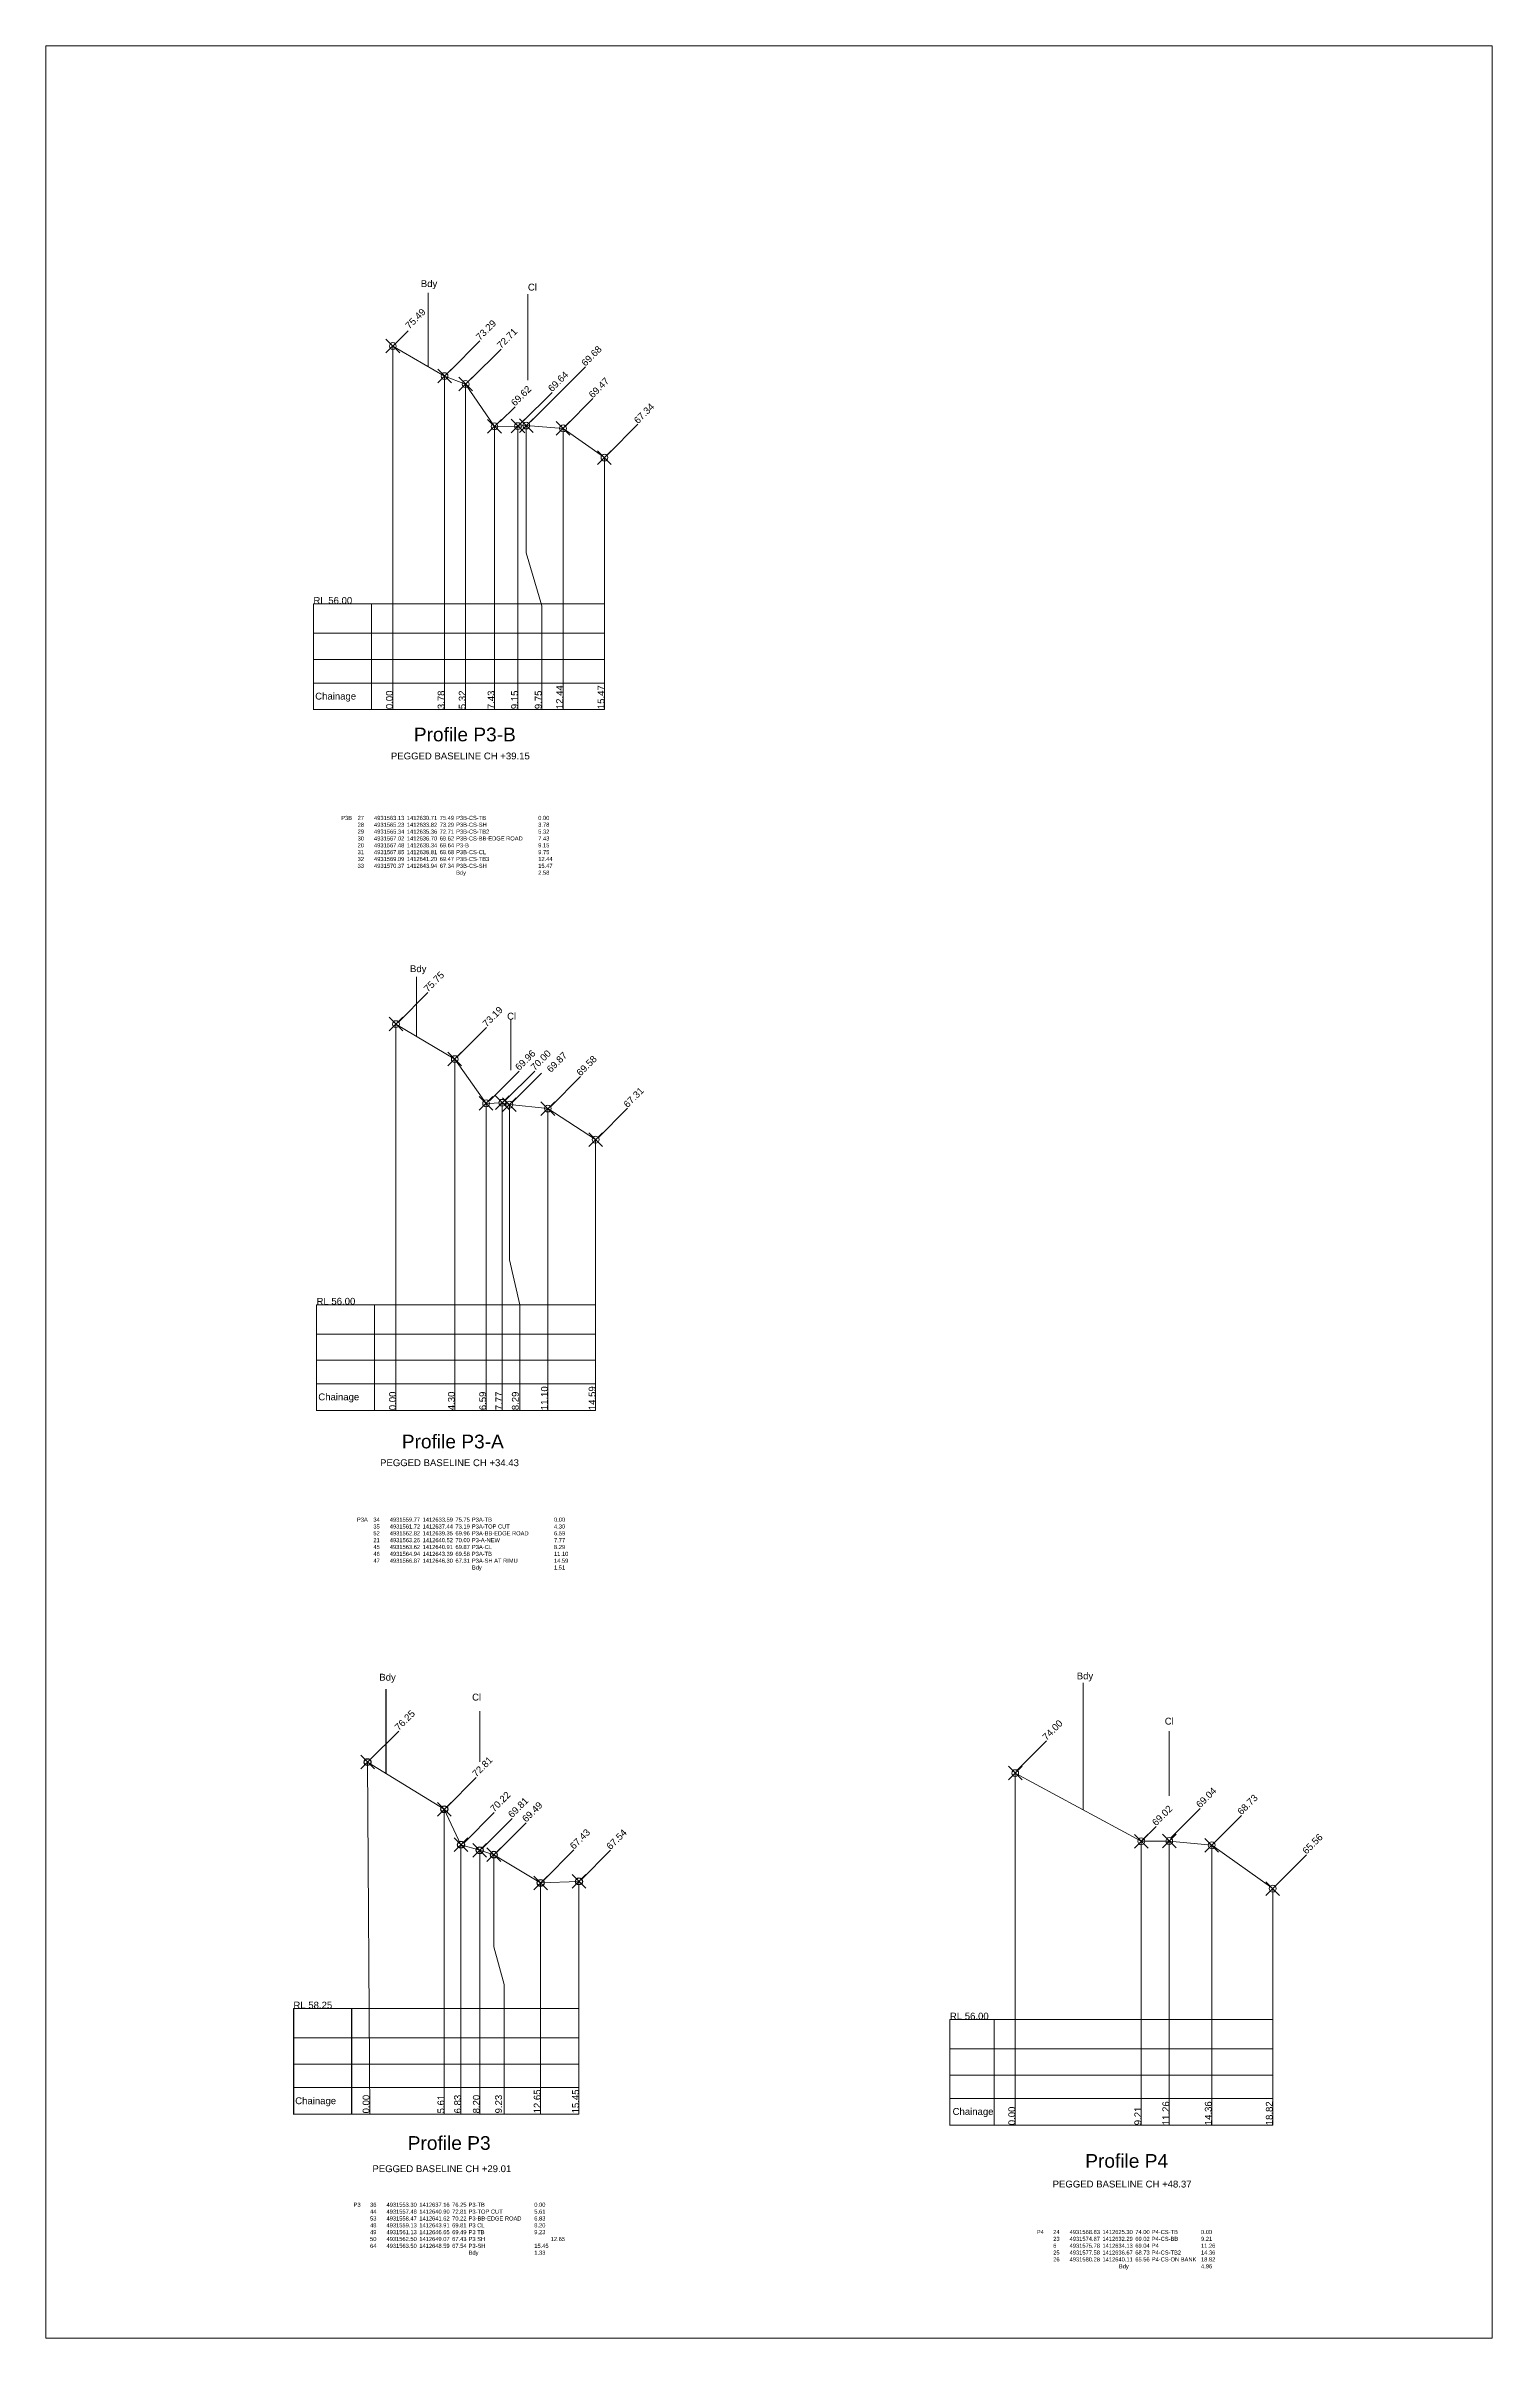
# Model space of a CAD drawing. Header units: millimetres. Extents: x -209310 to 697853, y 38321 to 580279.
# Drawn here: x -167570 to -61865, y 412833 to 580279 of the extents above; entities that cross this region are included whole.
import ezdxf

# ---------------------------------------------------------------- set-up
doc = ezdxf.new("R2010")
doc.units = ezdxf.units.MM
doc.header["$PDMODE"] = 35
doc.header["$PDSIZE"] = 500
doc.styles.get("Standard").update_dxf_attribs({"font": 'arial.ttf'})

msp = doc.modelspace()

# ---------------------------------------------------------------- texts
at = {"lineweight": 0}
for s, p in [('Bdy', (-140164.075, 562659.311)), ('Cl', (-132337.771, 562403.846)), ('RL 56.00', (-148012.781, 539512.31)), ('Chainage', (-147883.308, 532527.53)), ('Bdy', (-140954.279, 512616.647)), ('Cl', (-133858.362, 509148.096)), ('RL 56.00', (-147784.844, 488324.873)), ('Chainage', (-147655.371, 481340.093)), ('Bdy', (-143195.715, 460864.339)), ('Bdy', (-92227.384, 460956.902)), ('Cl', (-136415.689, 459407.74)), ('Cl', (-85796.09, 457651.177)), ('RL 56.00', (-101497.321, 436107.195)), ('Chainage', (-149343.264, 429924.466)), ('Chainage', (-101299.109, 429140.733))]:
    msp.add_text(s, height=500, dxfattribs=at).set_placement(p)
for s, rotation, p in [('75.49', 45, (-140998.286, 559556.575)), ('73.29', 45, (-135841.162, 558726.144)), ('72.71', 45, (-134298.125, 558121.191)), ('69.68', 45, (-128131.445, 556831.931)), ('69.64', 45, (-130570.902, 554968.331)), ('69.47', 45, (-127590.934, 554511.06)), ('69.62', 45, (-133279.964, 553919.41)), ('67.34', 45, (-124292.223, 552633.775)), ('0.00', 90, (-142209.235, 531825.642)), ('3.78', 90, (-138429.235, 531825.642)), ('5.32', 90, (-136889.235, 531825.642)), ('7.43', 90, (-134779.235, 531825.642)), ('9.15', 90, (-133062.235, 531825.642)), ('9.75', 90, (-131331.694, 531825.642)), ('12.44', 90, (-129769.235, 531825.642)), ('15.47', 90, (-126744.235, 531825.642)), ('75.75', 45, (-139643.676, 511119.127)), ('73.19', 45, (-135356.346, 508571.142)), ('69.96', 45, (-132971.711, 505392.372)), ('70.00', 45, (-131839.638, 505392.372)), ('69.87', 45, (-130660.265, 505245.538)), ('69.58', 45, (-128487.21, 504989.443)), ('67.31', 45, (-125048.959, 502675.244)), ('11.10', 90, (-130881.298, 480617.284)), ('14.59', 90, (-127391.298, 480617.284)), ('0.00', 90, (-141981.298, 480617.284)), ('4.30', 90, (-137681.298, 480617.284)), ('6.59', 90, (-135391.298, 480617.284)), ('7.77', 90, (-134211.298, 480617.284)), ('8.29', 90, (-133007.603, 480617.284)), ('74.00', 45, (-94440.388, 456459.223)), ('69.04', 45, (-83204.177, 451527.98)), ('68.73', 45, (-80185.974, 451015.495)), ('69.02', 45, (-86422.125, 450216.344)), ('65.56', 45, (-75435.549, 448140.839)), ('0.00', 90, (-96724.275, 428386.408)), ('9.21', 90, (-87511.275, 428386.408)), ('11.26', 90, (-85466.275, 428386.408)), ('14.36', 90, (-82364.275, 428386.408)), ('18.82', 90, (-77904.275, 428386.408))]:
    msp.add_text(s, height=500, rotation=rotation, dxfattribs=at).set_placement(p)
for s, rotation, p in [('76.25', 45, (-141773.317, 457172.174)), ('72.81', 45, (-136107.97, 453777.948)), ('70.22', 45, (-134802.181, 451227.339)), ('69.81', 45, (-133488.704, 450802.869)), ('69.49', 45, (-132460.477, 450477.884)), ('67.43', 45, (-128974.606, 448497.979)), ('67.54', 45, (-126301.9, 448474.814)), ('0.00', 90, (-143916.335, 429250.86)), ('5.61', 90, (-138447.305, 429250.86)), ('6.83', 90, (-137227.305, 429250.86)), ('8.20', 90, (-135857.305, 429250.86)), ('9.23', 90, (-134230.542, 429250.86)), ('12.65', 90, (-131407.305, 429250.86)), ('15.45', 90, (-128607.305, 429250.86))]:
    msp.add_text(s, height=500, rotation=rotation).set_placement(p)
msp.add_text('RL 58.25', height=500).set_placement((-149472.737, 436909.246))
at = {"lineweight": 0, "attachment_point": 1}
for s, insert, char_height, width in [('Profile P3-B', (-140672.588, 530475.998), 1000, 8744.60138), ('PEGGED BASELINE CH +39.15', (-142349.812, 528656.051), 500, 13494.94798), ('P3B^I27^I4931563.13 ^I1412630.71 ^I75.49 ^IP3B-CS-TB^I^I^I^I0.00 \\P^I28^I4931565.23 ^I1412633.82 ^I73.29 ^IP3B-CS-SH^I^I^I^I3.78 \\P^I29^I4931565.34 ^I1412635.36 ^I72.71 ^IP3B-CS-TB2 ^I^I^I5.32 \\P^I30^I4931567.02 ^I1412636.70 ^I69.62 ^IP3B-CS-BB-EDGE ROAD^I7.43 \\P^I20^I4931567.48 ^I1412638.34 ^I69.64 ^IP3-B^I           ^I^I^I9.15 \\P^I31^I4931567.85 ^I1412638.81 ^I69.68 ^IP3B-CS-CL^I^I^I^I9.75 \\P^I32^I4931569.09 ^I1412641.20 ^I69.47 ^IP3B-CS-TB3 ^I^I^I12.44 \\P^I33^I4931570.37 ^I1412643.94 ^I67.34 ^IP3B-CS-SH^I^I^I^I15.47 \\P^I^I^I^I^I^I^IBdy^I^I^I^I^I2.58', (-145983.394, 524032.98), 300, 21490.84299), ('Profile P3-A', (-141552.319, 478829.802), 1000, 8744.60138), ('PEGGED BASELINE CH +34.43', (-143143.182, 477030.57), 500, 13494.94798), ('P3A^I34^I4931559.77 ^I1412633.59 ^I75.75 ^IP3A-TB^I^I^I^I0.00 \\P^I35^I4931561.72^I1412637.44^I73.19 ^IP3A-TOP CUT^I^I^I4.30 \\P^I52^I4931562.82 ^I1412639.35 ^I69.96 ^IP3A-BB-EDGE ROAD^I^I6.59\\P^I21^I4931563.26 ^I1412640.52 ^I70.00 ^IP3-A-NEW^I^I^I^I7.77 \\P^I45^I4931563.62 ^I1412640.91 ^I69.87 ^IP3A-CL^I^I^I^I8.29 \\P^I46^I4931564.94 ^I1412643.39 ^I69.58 ^IP3A-TB^I^I^I^I11.10 \\P^I47^I4931566.87 ^I1412646.30 ^I67.31 ^IP3A-SH AT RIMU^I^I^I14.59\\P^I^I^I^I^I^I^IBdy^I^I^I^I^I1.51', (-144831.192, 472774.175), 300, 18534.75434), ('PEGGED BASELINE CH +29.01', (-143703.445, 425459.275), 500, 13494.94798), ('Profile P4', (-91606.018, 426281.506), 1000, 8744.60138), ('PEGGED BASELINE CH +48.37', (-93985.916, 424339.029), 500, 13494.94798), ('^IP4^I24^I4931568.83 ^I1412625.30 ^I74.00 ^IP4-CS-TB^I^I0.00 \\P^I^I23^I4931574.87 ^I1412632.29 ^I69.02 ^IP4-CS-BB^I^I9.21 \\P^I^I6^I4931575.78 ^I1412634.13 ^I69.04 ^IP4^I^I^I11.26 \\P^I^I25^I4931577.58 ^I1412636.67 ^I68.73 ^IP4-CS-TB2^I^I14.36 \\P^I^I26^I4931580.28 ^I1412640.11 ^I65.56 ^IP4-CS-ON BANK^I18.82 \\P^I^I^I^I^I^IBdy^I^I^I^I^I4.96', (-96345.645, 420736.792), 300, 23175.15581)]:
    msp.add_mtext(s, dxfattribs=dict(at, insert=insert, char_height=char_height, width=width))
at = {"insert": (-141119.518, 427587.993), "char_height": 1000, "width": 8744.60138, "attachment_point": 1}
msp.add_mtext('Profile P3', dxfattribs=at)
at = {"color": 1, "insert": (-145072.664, 422727.151), "char_height": 300, "width": 16249.39049, "attachment_point": 1}
msp.add_mtext('{\\C256;P3^I36^I4931553.30 ^I1412637.16 ^I76.25 ^IP3-TB^I^I^I^I0.00 \\P^I44^I4931557.48 ^I1412640.90 ^I72.81 ^IP3-TOP CUT^I^I5.61 \\P^I53^I4931558.47 ^I1412641.62 ^I70.22 ^IP3-BB-EDGE ROAD^I6.83\\P^I48^I4931559.13 ^I1412643.91 ^I69.81 ^IP3 CL^I^I^I^I8.20 \\P^I49^I4931561.13 ^I1412646.65 ^I69.49 ^IP3 TB^I^I^I^I9.23 \\P^I50^I4931562.50 ^I1412649.07 ^I67.43 ^IP3 SH^I^I^I^I12.65 \\P^I64^I4931563.50 ^I1412648.59 ^I67.54 ^IP3-SH^I^I^I15.45 \\P^I^I^I^I^I^I^IBdy^I^I^I^I1.33}', dxfattribs=at)

# ---------------------------------------------------------------- linework, layer by layer
at = {"lineweight": 0}
for p, q in [((-139629.235, 562236.81), (-139629.235, 556848.332)), ((-132337.771, 562138.11), (-132337.771, 555848.596)), ((-141892.071, 558662.791), (-141090.79, 559464.071)), ((-138019.463, 556547.843), (-135841.162, 558726.144)), ((-136476.425, 555942.89), (-134298.125, 558121.191)), ((-132132.342, 552837.822), (-128131.445, 556831.931)), ((-132749.202, 552790.031), (-130570.902, 554968.331)), ((-129576.803, 552525.192), (-127590.934, 554511.06)), ((-134369.115, 552830.26), (-133279.964, 553919.41)), ((-126470.524, 550455.474), (-124292.223, 552633.775)), ((-148012.781, 539512.31), (-148012.781, 531766.92)), ((-143777.541, 539512.31), (-143777.541, 531791.523)), ((-148012.781, 537367.827), (-126744.235, 537367.827)), ((-148012.781, 535448.339), (-126744.235, 535448.339)), ((-148012.781, 533735.104), (-126744.235, 533735.104)), ((-148012.781, 531791.523), (-126744.235, 531791.523)), ((-141821.977, 508940.826), (-139643.676, 511119.127)), ((-140471.298, 507950.933), (-140471.298, 512271.502)), ((-133587.288, 509148.096), (-133587.288, 505460.288)), ((-140471.298, 508820.499), (-140471.298, 508218.143)), ((-137534.646, 506392.841), (-135356.346, 508571.142)), ((-135150.012, 503214.071), (-132971.711, 505392.372)), ((-134017.938, 503214.071), (-131839.638, 505392.372)), ((-133522.274, 503067.238), (-131343.973, 505245.538)), ((-130665.511, 502811.142), (-128487.21, 504989.443)), ((-127227.259, 500496.944), (-125048.959, 502675.244)), ((-147784.844, 488324.873), (-147784.844, 480579.484)), ((-143549.605, 488324.873), (-143549.605, 480604.086)), ((-147784.844, 486180.39), (-127391.298, 486180.39)), ((-147784.844, 484260.902), (-127391.298, 484260.902)), ((-147784.844, 482547.667), (-127391.298, 482547.667)), ((-147784.844, 480604.086), (-127391.298, 480604.086)), ((-91759.315, 460700.911), (-91759.315, 451426.437)), ((-143951.617, 454993.873), (-141773.317, 457172.174)), ((-135857.305, 458625.254), (-135857.305, 454937.446)), ((-85466.275, 457160.423), (-85466.275, 452443.731)), ((-96618.688, 454280.922), (-94440.388, 456459.223)), ((-138286.271, 451599.647), (-136107.97, 453777.948)), ((-96724.275, 454107.194), (-96719.315, 454197.194)), ((-136980.482, 449049.039), (-134802.181, 451227.339)), ((-135667.004, 448624.568), (-133488.704, 450802.869)), ((-134638.777, 448299.583), (-132460.477, 450477.884)), ((-85382.477, 449349.679), (-83204.177, 451527.98)), ((-82364.275, 448837.194), (-80185.974, 451015.495)), ((-87511.275, 449127.194), (-86422.125, 450216.344)), ((-131152.907, 446319.678), (-128974.606, 448497.979)), ((-128480.2, 446296.513), (-126301.9, 448474.814)), ((-77613.85, 445962.538), (-75435.549, 448140.839)), ((-101497.321, 436107.195), (-101497.321, 428361.805)), ((-98252.333, 436107.195), (-98252.333, 428386.408)), ((-149472.737, 434764.763), (-128607.305, 434764.763)), ((-149254.321, 434764.763), (-134444.631, 434764.763)), ((-101497.321, 433962.711), (-77904.275, 433962.711)), ((-149472.737, 432845.275), (-128607.305, 432845.275)), ((-149254.321, 432845.275), (-134444.631, 432845.275)), ((-101497.321, 432043.223), (-77904.275, 432043.223)), ((-149472.737, 431132.041), (-128607.305, 431132.041)), ((-149254.321, 431132.041), (-134444.631, 431132.041)), ((-149472.737, 429188.46), (-128607.305, 429188.46)), ((-149254.321, 429188.46), (-134444.631, 429188.46)), ((-101497.321, 430329.989), (-77904.275, 430329.989)), ((-101497.321, 428386.408), (-77904.275, 428386.408))]:
    msp.add_line(p, q, dxfattribs=at)
at = {"color": 7, "lineweight": 0}
for p, q in [((-142209.235, 558352.76), (-142209.235, 531791.523)), ((-138429.235, 556152.76), (-138429.235, 531791.523)), ((-136889.235, 555572.76), (-136889.235, 531791.523)), ((-134779.235, 552482.76), (-134779.235, 531791.523)), ((-133062.235, 552502.76), (-133062.235, 531791.523)), ((-129769.235, 552332.76), (-129769.235, 531791.523)), ((-126744.235, 550202.76), (-126744.235, 531791.523)), ((-148012.781, 539512.31), (-126744.235, 539512.31)), ((-133203.091, 539512.31), (-148012.781, 539512.31)), ((-141981.298, 508820.499), (-141981.298, 480604.086)), ((-137681.298, 506260.499), (-137681.298, 480604.086)), ((-135391.298, 503030.499), (-135391.298, 480604.086)), ((-134211.298, 503070.499), (-134211.298, 480604.086)), ((-130881.298, 502650.499), (-130881.298, 480604.086)), ((-127391.298, 500380.499), (-127391.298, 480604.086)), ((-147784.844, 488324.873), (-127391.298, 488324.873)), ((-132975.154, 488324.873), (-147784.844, 488324.873)), ((-144057.305, 454909.247), (-143886.636, 429188.46)), ((-96724.275, 454107.194), (-96724.275, 428386.408)), ((-96724.275, 454107.194), (-96724.275, 428386.408)), ((-138447.305, 451469.247), (-138447.305, 429188.46)), ((-137227.305, 448879.247), (-137227.305, 429188.46)), ((-87511.275, 449127.194), (-87511.275, 428386.408)), ((-85466.275, 449147.194), (-85466.275, 428386.408)), ((-82364.275, 448837.194), (-82364.275, 428386.408)), ((-135857.305, 448469.247), (-135857.305, 429188.46)), ((-131407.305, 446089.247), (-131407.305, 429188.46)), ((-128607.305, 446199.247), (-128607.305, 429188.46)), ((-77904.275, 445667.194), (-77904.275, 428386.408)), ((-87511.275, 444147.194), (-87511.275, 431485.962)), ((-85466.275, 444187.194), (-85466.275, 431485.962)), ((-82364.275, 443567.194), (-82364.275, 431485.962)), ((-77904.275, 431485.962), (-77904.275, 437227.194)), ((-149472.737, 436909.246), (-128607.305, 436909.246)), ((-149472.737, 436909.246), (-128607.305, 436909.246)), ((-134663.047, 436909.246), (-149472.737, 436909.246)), ((-134444.631, 436909.246), (-149254.321, 436909.246)), ((-77904.275, 436107.195), (-101497.321, 436107.195)), ((-85817.902, 436107.195), (-100627.592, 436107.195))]:
    msp.add_line(p, q, dxfattribs=at)
for p, q in [((-142727.305, 460233.506), (-142727.305, 454107.646)), ((-149472.737, 436909.246), (-149472.737, 429163.857)), ((-145237.498, 436909.246), (-145237.498, 429188.46))]:
    msp.add_line(p, q)
at = {"lineweight": 0}
msp.add_lwpolyline([(-167569.683, 580278.501), (-61865.156, 580278.501), (-61865.156, 412833.19), (-167569.683, 412833.19)], close=True, dxfattribs=at)
at = {"color": 1, "lineweight": 0}
for points in [[(-142209.235, 558352.76), (-138429.235, 556152.76), (-136889.235, 555572.76), (-134779.235, 552482.76), (-133062.235, 552502.76), (-132459.235, 552542.76), (-129769.235, 552332.76), (-126744.235, 550202.76)], [(-141981.298, 508820.499), (-137681.298, 506260.499), (-135391.298, 503030.499), (-134211.298, 503070.499), (-133691.298, 502940.499), (-130881.298, 502650.499), (-127391.298, 500380.499)], [(-144057.305, 454909.247), (-138447.305, 451469.247), (-137227.305, 448879.247), (-135857.305, 448469.247), (-134827.305, 448149.247), (-131407.305, 446089.247), (-128607.305, 446199.247)], [(-96724.275, 454107.194), (-87511.275, 449127.194), (-85466.275, 449147.194), (-82364.275, 448837.194), (-77904.275, 445667.194)]]:
    msp.add_lwpolyline(points, dxfattribs=at)
at = {"lineweight": 0}
for points in [[(-132459.235, 552542.76), (-132459.235, 543234.319), (-131331.694, 539372.76), (-131331.694, 531791.523)], [(-133691.298, 502940.499), (-133691.298, 491602.317), (-132916.961, 488320.499), (-132916.961, 480604.086)], [(-134827.305, 448149.247), (-134827.305, 441412.851), (-134081.702, 438659.247), (-134081.702, 429188.46)]]:
    msp.add_lwpolyline(points, dxfattribs=at)
at = {"color": 7, "lineweight": 0}
for p in [(-142209.235, 558352.76), (-142209.235, 558352.76), (-138429.235, 556152.76), (-136889.235, 555572.76), (-134779.235, 552482.76), (-133062.235, 552502.76), (-132459.235, 552542.76), (-129769.235, 552332.76), (-126744.235, 550202.76), (-141981.298, 508820.499), (-141981.298, 508820.499), (-137681.298, 506260.499), (-135391.298, 503030.499), (-134211.298, 503070.499), (-133691.298, 502940.499), (-130881.298, 502650.499), (-127391.298, 500380.499), (-96724.275, 454107.194), (-96724.275, 454107.194), (-87511.275, 449127.194), (-85466.275, 449147.194), (-82364.275, 448837.194), (-77904.275, 445667.194)]:
    msp.add_point(p, dxfattribs=at)
at = {"color": 7}
for p in [(-144057.305, 454909.247), (-138447.305, 451469.247), (-137227.305, 448879.247), (-135857.305, 448469.247), (-134827.305, 448149.247), (-131407.305, 446089.247), (-128607.305, 446199.247)]:
    msp.add_point(p, dxfattribs=at)

msp.set_redraw_order([(e.dxf.handle, doc.entitydb.next_handle()) for e in msp.query("TEXT MTEXT ATTDEF DIMENSION ARC_DIMENSION")])  # texts and dimensions are drawn at this point

doc.saveas('drawing.dxf')
